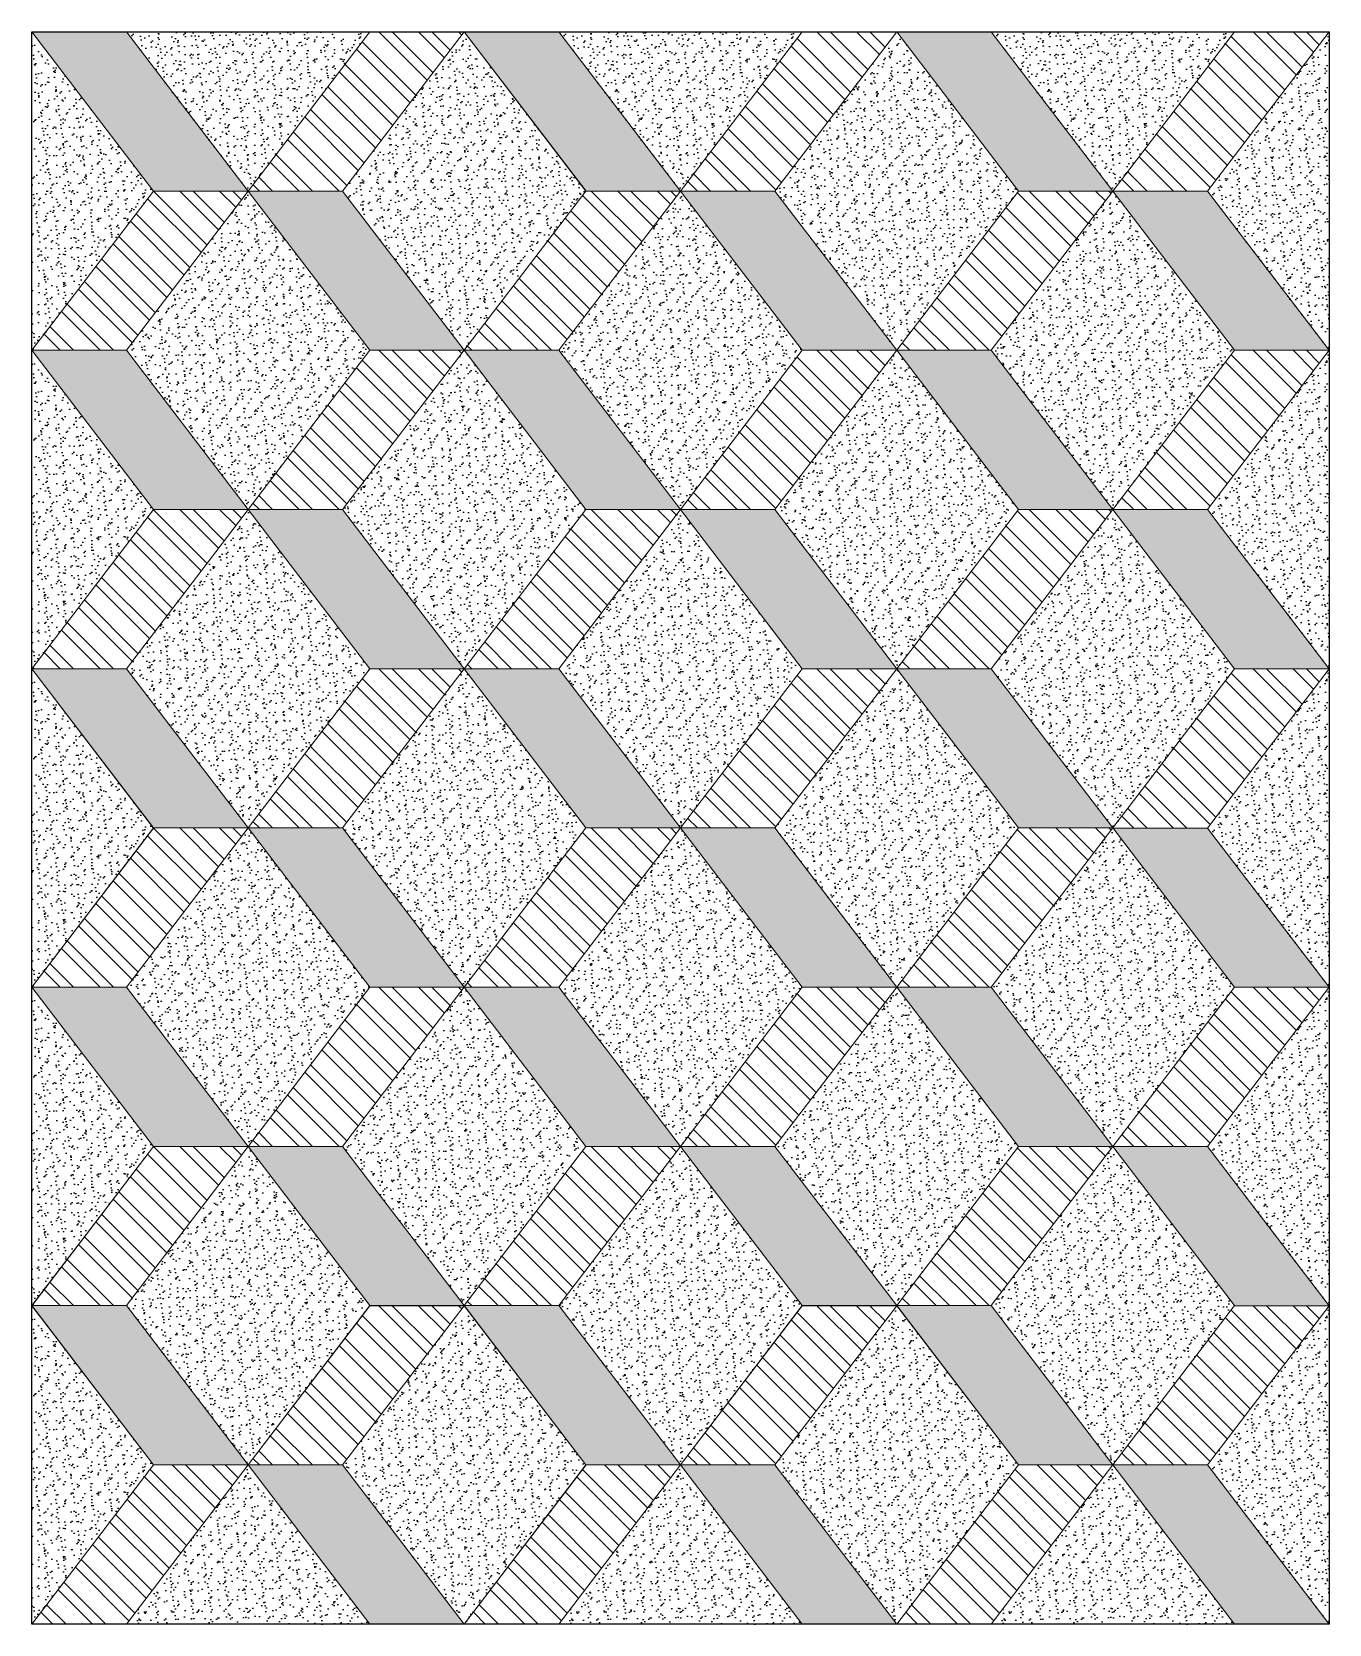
# Model space of a CAD drawing. Header units: inches. Extents: x -109431 to 29005, y -34715 to -1756.
# Drawn here: x -55033.7 to -54895.4, y -17430.8 to -17261.1 of the extents above; entities that cross this region are included whole.
import ezdxf

# ---------------------------------------------------------------- set-up
doc = ezdxf.new("R2010")
doc.units = ezdxf.units.IN
doc.header["$LTSCALE"] = 0.05
doc.header["$MEASUREMENT"] = 0
doc.layers.add('Flooring Layout', color=7, linetype='Continuous')
doc.layers.add('hatchscreen60', color=7, linetype='Continuous')
doc.layers.add('FURNITURE', color=1, linetype='Continuous', lineweight=18)

# ---------------------------------------------------------------- blocks, each defined once
blk = doc.blocks.new('3D2')
at = {"layer": 'hatchscreen60', "ltscale": 50, "true_color": 0x333333}
h = blk.add_hatch(dxfattribs=at)
h.set_pattern_fill('AR-SAND', color=250, scale=0.75)
h.set_pattern_definition([(37.5, (0, 0), (-0.047245019, 1.445117827), [0, -1.14, 0, -1.275, 0, -1.21875]), (7.5, (0, 0), (1.32733253, 2.11660955), [0, -0.615, 0, -1.0275, 0, -0.39375]), (327.5, (-0.9225, 0), (2.335606396, 0.00424429), [0, -0.375, 0, -1.35, 0, -1.7625]), (317.5, (-0.9225, 0), (2.25459495, 0.65825667), [0, -0.1875, 0, -0.885, 0, -1.0125])])
h.paths.add_polyline_path([(-47810.92, -20693.77), (-47827.89, -20680.8), (-47844.86, -20693.77), (-47827.89, -20706.74)])
h = blk.add_hatch(dxfattribs=at)
h.set_pattern_fill('ANSI32', color=250, scale=8)
h.paths.add_polyline_path([(-47827.89, -20706.74), (-47844.86, -20693.77), (-47844.86, -20703.84), (-47827.89, -20716.81)])
h = blk.add_hatch(color=250, dxfattribs=at)
h.dxf.hatch_style = 1
h.paths.add_polyline_path([(-47810.92, -20703.84), (-47810.92, -20693.77), (-47827.89, -20706.74), (-47827.89, -20716.81)])
at = {"layer": 'FURNITURE', "ltscale": 50}
for p, q in [((-47844.86, -20693.77), (-47844.86, -20703.84)), ((-47810.92, -20693.77), (-47810.92, -20703.84)), ((-47827.89, -20706.74), (-47827.89, -20716.81))]:
    blk.add_line(p, q, dxfattribs=at)
blk.add_lwpolyline([(-47844.86, -20693.77), (-47827.89, -20680.8), (-47810.92, -20693.77), (-47827.89, -20706.74)], close=True, dxfattribs=at)
blk.add_lwpolyline([(-47810.92, -20703.84), (-47827.89, -20716.81), (-47844.86, -20703.84)], dxfattribs=at)

msp = doc.modelspace()

# ---------------------------------------------------------------- hatches: boundary and pattern name
at = {"layer": 'hatchscreen60', "ltscale": 50, "true_color": 0x333333}
h = msp.add_hatch(color=250, dxfattribs=at)
h.dxf.hatch_style = 1
h.paths.add_polyline_path([(-55023.59974, -17261.13117), (-55033.66878, -17261.13117), (-55020.69822, -17278.10173), (-55010.62917, -17278.10173)])
h = msp.add_hatch(dxfattribs=at)
h.set_pattern_fill('AR-SAND', color=250, scale=0.75, angle=-90)
h.set_pattern_definition([(307.5, (-34339.9006, -65105.9889), (1.445117827, 0.047245019), [0, -1.14, 0, -1.275, 0, -1.21875]), (277.5, (-34339.9006, -65105.989), (2.11660955, -1.32733253), [0, -0.615, 0, -1.0275, 0, -0.39375]), (237.5, (-34339.9006, -65105.0664), (0.00424429, -2.335606396), [0, -0.375, 0, -1.35, 0, -1.7625]), (227.5, (-34339.9006, -65105.0664), (0.65825667, -2.25459495), [0, -0.1875, 0, -0.885, 0, -1.0125])])
h.paths.add_polyline_path([(-55033.66878, -17295.07229), (-55020.69822, -17278.10173), (-55033.66878, -17261.13117), (-55033.66878, -17278.10173)])
h = msp.add_hatch(dxfattribs=at)
h.set_pattern_fill('AR-SAND', color=250, scale=0.75, angle=-90)
h.set_pattern_definition([(307.5, (-34316.861, -65089.0183), (1.445117827, 0.047245019), [0, -1.14, 0, -1.275, 0, -1.21875]), (277.5, (-34316.861, -65089.0183), (2.11660955, -1.32733253), [0, -0.615, 0, -1.0275, 0, -0.39375]), (237.5, (-34316.861, -65088.0958), (0.00424429, -2.335606396), [0, -0.375, 0, -1.35, 0, -1.7625]), (227.5, (-34316.861, -65088.0958), (0.65825667, -2.25459495), [0, -0.1875, 0, -0.885, 0, -1.0125])])
h.paths.add_polyline_path([(-55010.62917, -17278.10173), (-54997.65861, -17261.13117), (-55010.62917, -17261.13117), (-55023.59974, -17261.13117)])
h = msp.add_hatch(color=250, dxfattribs=at)
h.dxf.hatch_style = 1
h.paths.add_polyline_path([(-54977.52052, -17261.13117), (-54987.58957, -17261.13117), (-54974.619, -17278.10173), (-54964.54996, -17278.10173)])
h = msp.add_hatch(dxfattribs=at)
h.set_pattern_fill('AR-SAND', color=250, scale=0.75, angle=-90)
h.set_pattern_definition([(307.5, (-34270.7817, -65089.0183), (1.445117827, 0.047245019), [0, -1.14, 0, -1.275, 0, -1.21875]), (277.5, (-34270.7817, -65089.0183), (2.11660955, -1.32733253), [0, -0.615, 0, -1.0275, 0, -0.39375]), (237.5, (-34270.7817, -65088.0958), (0.00424429, -2.335606396), [0, -0.375, 0, -1.35, 0, -1.7625]), (227.5, (-34270.7817, -65088.0958), (0.65825667, -2.25459495), [0, -0.1875, 0, -0.885, 0, -1.0125])])
h.paths.add_polyline_path([(-54964.54996, -17278.10173), (-54951.5794, -17261.13117), (-54964.54996, -17261.13117), (-54977.52052, -17261.13117)])
h = msp.add_hatch(color=250, dxfattribs=at)
h.dxf.hatch_style = 1
h.paths.add_polyline_path([(-54931.44131, -17261.13117), (-54941.51035, -17261.13117), (-54928.53979, -17278.10173), (-54918.47074, -17278.10173)])
h = msp.add_hatch(dxfattribs=at)
h.set_pattern_fill('AR-SAND', color=250, scale=0.75, angle=-90)
h.set_pattern_definition([(307.5, (-34224.7025, -65089.0183), (1.445117827, 0.047245019), [0, -1.14, 0, -1.275, 0, -1.21875]), (277.5, (-34224.7025, -65089.0183), (2.11660955, -1.32733253), [0, -0.615, 0, -1.0275, 0, -0.39375]), (237.5, (-34224.7025, -65088.0958), (0.00424429, -2.335606396), [0, -0.375, 0, -1.35, 0, -1.7625]), (227.5, (-34224.7025, -65088.0958), (0.65825667, -2.25459495), [0, -0.1875, 0, -0.885, 0, -1.0125])])
h.paths.add_polyline_path([(-54918.47074, -17278.10173), (-54905.50018, -17261.13117), (-54918.47074, -17261.13117), (-54931.44131, -17261.13117)])
h = msp.add_hatch(dxfattribs=at)
h.set_pattern_fill('ANSI32', color=250, scale=8, angle=-90)
h.set_pattern_definition([(315, (-34201.663, -65105.989), (2.12132034, 2.12132034), []), (315, (-34201.663, -65107.403), (2.12132034, 2.12132034), [])])
h.paths.add_polyline_path([(-54918.47074, -17278.10173), (-54908.4017, -17278.10173), (-54895.43114, -17261.13117), (-54905.50018, -17261.13117)])
h = msp.add_hatch(dxfattribs=at)
h.set_pattern_fill('AR-SAND', color=250, scale=0.75, angle=-90)
h.set_pattern_definition([(307.5, (-34201.6629, -65105.9889), (1.445117827, 0.047245019), [0, -1.14, 0, -1.275, 0, -1.21875]), (277.5, (-34201.663, -65105.989), (2.11660955, -1.32733253), [0, -0.615, 0, -1.0275, 0, -0.39375]), (237.5, (-34201.6629, -65105.0664), (0.00424429, -2.335606396), [0, -0.375, 0, -1.35, 0, -1.7625]), (227.5, (-34201.663, -65105.0664), (0.65825667, -2.25459495), [0, -0.1875, 0, -0.885, 0, -1.0125])])
h.paths.add_polyline_path([(-54895.43114, -17295.07229), (-54895.43114, -17278.10173), (-54895.43114, -17261.13117), (-54908.4017, -17278.10173)])
h = msp.add_hatch(color=250, dxfattribs=at)
h.dxf.hatch_style = 1
h.paths.add_polyline_path([(-54908.4017, -17278.10173), (-54918.47074, -17278.10173), (-54905.50018, -17295.07229), (-54895.43114, -17295.07229)])
h = msp.add_hatch(dxfattribs=at)
h.set_pattern_fill('AR-SAND', color=250, scale=0.75, angle=-90)
h.set_pattern_definition([(307.5, (-34339.9006, -65139.93), (1.445117827, 0.047245019), [0, -1.14, 0, -1.275, 0, -1.21875]), (277.5, (-34339.9006, -65139.93), (2.11660955, -1.32733253), [0, -0.615, 0, -1.0275, 0, -0.39375]), (237.5, (-34339.9006, -65139.0075), (0.00424429, -2.335606396), [0, -0.375, 0, -1.35, 0, -1.7625]), (227.5, (-34339.9006, -65139.0075), (0.65825667, -2.25459495), [0, -0.1875, 0, -0.885, 0, -1.0125])])
h.paths.add_polyline_path([(-55033.66878, -17329.01342), (-55020.69822, -17312.04285), (-55033.66878, -17295.07229), (-55033.66878, -17312.04285)])
h = msp.add_hatch(dxfattribs=at)
h.set_pattern_fill('ANSI32', color=250, scale=8, angle=-90)
h.set_pattern_definition([(315, (-34201.663, -65139.93), (2.12132034, 2.12132034), []), (315, (-34201.663, -65141.3443), (2.12132034, 2.12132034), [])])
h.paths.add_polyline_path([(-54918.47074, -17312.04285), (-54908.4017, -17312.04285), (-54895.43114, -17295.07229), (-54905.50018, -17295.07229)])
h = msp.add_hatch(dxfattribs=at)
h.set_pattern_fill('AR-SAND', color=250, scale=0.75, angle=-90)
h.set_pattern_definition([(307.5, (-34201.6629, -65139.93), (1.445117827, 0.047245019), [0, -1.14, 0, -1.275, 0, -1.21875]), (277.5, (-34201.663, -65139.93), (2.11660955, -1.32733253), [0, -0.615, 0, -1.0275, 0, -0.39375]), (237.5, (-34201.6629, -65139.0075), (0.00424429, -2.335606396), [0, -0.375, 0, -1.35, 0, -1.7625]), (227.5, (-34201.663, -65139.0075), (0.65825667, -2.25459495), [0, -0.1875, 0, -0.885, 0, -1.0125])])
h.paths.add_polyline_path([(-54895.43114, -17329.01342), (-54895.43114, -17312.04285), (-54895.43114, -17295.07229), (-54908.4017, -17312.04285)])
h = msp.add_hatch(color=250, dxfattribs=at)
h.dxf.hatch_style = 1
h.paths.add_polyline_path([(-54908.4017, -17312.04285), (-54918.47074, -17312.04285), (-54905.50018, -17329.01342), (-54895.43114, -17329.01342)])
h = msp.add_hatch(dxfattribs=at)
h.set_pattern_fill('AR-SAND', color=250, scale=0.75, angle=-90)
h.set_pattern_definition([(307.5, (-34339.9006, -65173.8712), (1.445117827, 0.047245019), [0, -1.14, 0, -1.275, 0, -1.21875]), (277.5, (-34339.9006, -65173.8712), (2.11660955, -1.32733253), [0, -0.615, 0, -1.0275, 0, -0.39375]), (237.5, (-34339.9006, -65172.9487), (0.00424429, -2.335606396), [0, -0.375, 0, -1.35, 0, -1.7625]), (227.5, (-34339.9006, -65172.9487), (0.65825667, -2.25459495), [0, -0.1875, 0, -0.885, 0, -1.0125])])
h.paths.add_polyline_path([(-55033.66878, -17362.95454), (-55020.69822, -17345.98398), (-55033.66878, -17329.01342), (-55033.66878, -17345.98398)])
h = msp.add_hatch(dxfattribs=at)
h.set_pattern_fill('ANSI32', color=250, scale=8, angle=-90)
h.set_pattern_definition([(315, (-34201.663, -65173.8712), (2.12132034, 2.12132034), []), (315, (-34201.663, -65175.2854), (2.12132034, 2.12132034), [])])
h.paths.add_polyline_path([(-54918.47074, -17345.98398), (-54908.4017, -17345.98398), (-54895.43114, -17329.01342), (-54905.50018, -17329.01342)])
h = msp.add_hatch(dxfattribs=at)
h.set_pattern_fill('AR-SAND', color=250, scale=0.75, angle=-90)
h.set_pattern_definition([(307.5, (-34201.6629, -65173.8712), (1.445117827, 0.047245019), [0, -1.14, 0, -1.275, 0, -1.21875]), (277.5, (-34201.663, -65173.8712), (2.11660955, -1.32733253), [0, -0.615, 0, -1.0275, 0, -0.39375]), (237.5, (-34201.6629, -65172.9487), (0.00424429, -2.335606396), [0, -0.375, 0, -1.35, 0, -1.7625]), (227.5, (-34201.663, -65172.9487), (0.65825667, -2.25459495), [0, -0.1875, 0, -0.885, 0, -1.0125])])
h.paths.add_polyline_path([(-54895.43114, -17362.95454), (-54895.43114, -17345.98398), (-54895.43114, -17329.01342), (-54908.4017, -17345.98398)])
h = msp.add_hatch(color=250, dxfattribs=at)
h.dxf.hatch_style = 1
h.paths.add_polyline_path([(-54908.4017, -17345.98398), (-54918.47074, -17345.98398), (-54905.50018, -17362.95454), (-54895.43114, -17362.95454)])
h = msp.add_hatch(dxfattribs=at)
h.set_pattern_fill('AR-SAND', color=250, scale=0.75, angle=-90)
h.set_pattern_definition([(307.5, (-34339.9006, -65207.8123), (1.445117827, 0.047245019), [0, -1.14, 0, -1.275, 0, -1.21875]), (277.5, (-34339.9006, -65207.8123), (2.11660955, -1.32733253), [0, -0.615, 0, -1.0275, 0, -0.39375]), (237.5, (-34339.9006, -65206.8898), (0.00424429, -2.335606396), [0, -0.375, 0, -1.35, 0, -1.7625]), (227.5, (-34339.9006, -65206.8898), (0.65825667, -2.25459495), [0, -0.1875, 0, -0.885, 0, -1.0125])])
h.paths.add_polyline_path([(-55033.66878, -17396.89567), (-55020.69822, -17379.9251), (-55033.66878, -17362.95454), (-55033.66878, -17379.9251)])
h = msp.add_hatch(dxfattribs=at)
h.set_pattern_fill('ANSI32', color=250, scale=8, angle=-90)
h.set_pattern_definition([(315, (-34201.663, -65207.8123), (2.12132034, 2.12132034), []), (315, (-34201.663, -65209.2265), (2.12132034, 2.12132034), [])])
h.paths.add_polyline_path([(-54918.47074, -17379.9251), (-54908.4017, -17379.9251), (-54895.43114, -17362.95454), (-54905.50018, -17362.95454)])
h = msp.add_hatch(dxfattribs=at)
h.set_pattern_fill('AR-SAND', color=250, scale=0.75, angle=-90)
h.set_pattern_definition([(307.5, (-34201.6629, -65207.8123), (1.445117827, 0.047245019), [0, -1.14, 0, -1.275, 0, -1.21875]), (277.5, (-34201.663, -65207.8123), (2.11660955, -1.32733253), [0, -0.615, 0, -1.0275, 0, -0.39375]), (237.5, (-34201.6629, -65206.8898), (0.00424429, -2.335606396), [0, -0.375, 0, -1.35, 0, -1.7625]), (227.5, (-34201.663, -65206.8898), (0.65825667, -2.25459495), [0, -0.1875, 0, -0.885, 0, -1.0125])])
h.paths.add_polyline_path([(-54895.43114, -17396.89567), (-54895.43114, -17379.9251), (-54895.43114, -17362.95454), (-54908.4017, -17379.9251)])
h = msp.add_hatch(color=250, dxfattribs=at)
h.dxf.hatch_style = 1
h.paths.add_polyline_path([(-54908.4017, -17379.9251), (-54918.47074, -17379.9251), (-54905.50018, -17396.89567), (-54895.43114, -17396.89567)])
h = msp.add_hatch(dxfattribs=at)
h.set_pattern_fill('AR-SAND', color=250, scale=0.75, angle=-90)
h.set_pattern_definition([(307.5, (-34339.9006, -65241.7534), (1.445117827, 0.047245019), [0, -1.14, 0, -1.275, 0, -1.21875]), (277.5, (-34339.9006, -65241.7534), (2.11660955, -1.32733253), [0, -0.615, 0, -1.0275, 0, -0.39375]), (237.5, (-34339.9006, -65240.8309), (0.00424429, -2.335606396), [0, -0.375, 0, -1.35, 0, -1.7625]), (227.5, (-34339.9006, -65240.831), (0.65825667, -2.25459495), [0, -0.1875, 0, -0.885, 0, -1.0125])])
h.paths.add_polyline_path([(-55033.66878, -17430.83679), (-55020.69822, -17413.86623), (-55033.66878, -17396.89567), (-55033.66878, -17413.86623)])
h = msp.add_hatch(dxfattribs=at)
h.set_pattern_fill('ANSI32', color=250, scale=8, angle=-90)
h.set_pattern_definition([(315, (-34201.663, -65241.7534), (2.12132034, 2.12132034), []), (315, (-34201.663, -65243.1676), (2.12132034, 2.12132034), [])])
h.paths.add_polyline_path([(-54918.47074, -17413.86623), (-54908.4017, -17413.86623), (-54895.43114, -17396.89567), (-54905.50018, -17396.89567)])
h = msp.add_hatch(dxfattribs=at)
h.set_pattern_fill('AR-SAND', color=250, scale=0.75, angle=-90)
h.set_pattern_definition([(307.5, (-34201.6629, -65241.7534), (1.445117827, 0.047245019), [0, -1.14, 0, -1.275, 0, -1.21875]), (277.5, (-34201.663, -65241.7534), (2.11660955, -1.32733253), [0, -0.615, 0, -1.0275, 0, -0.39375]), (237.5, (-34201.6629, -65240.8309), (0.00424429, -2.335606396), [0, -0.375, 0, -1.35, 0, -1.7625]), (227.5, (-34201.663, -65240.831), (0.65825667, -2.25459495), [0, -0.1875, 0, -0.885, 0, -1.0125])])
h.paths.add_polyline_path([(-54895.43114, -17430.83679), (-54895.43114, -17413.86623), (-54895.43114, -17396.89567), (-54908.4017, -17413.86623)])
h = msp.add_hatch(dxfattribs=at)
h.set_pattern_fill('ANSI32', color=250, scale=8, angle=-90)
h.set_pattern_definition([(315, (-34316.861, -65258.724), (2.12132034, 2.12132034), []), (315, (-34316.861, -65260.1382), (2.12132034, 2.12132034), [])])
h.paths.add_polyline_path([(-55033.66878, -17430.83679), (-55023.59974, -17430.83679), (-55010.62917, -17413.86623), (-55020.69822, -17413.86623)])
h = msp.add_hatch(dxfattribs=at)
h.set_pattern_fill('AR-SAND', color=250, scale=0.75, angle=-90)
h.set_pattern_definition([(307.5, (-34316.861, -65258.724), (1.445117827, 0.047245019), [0, -1.14, 0, -1.275, 0, -1.21875]), (277.5, (-34316.861, -65258.724), (2.11660955, -1.32733253), [0, -0.615, 0, -1.0275, 0, -0.39375]), (237.5, (-34316.861, -65257.8015), (0.00424429, -2.335606396), [0, -0.375, 0, -1.35, 0, -1.7625]), (227.5, (-34316.861, -65257.8015), (0.65825667, -2.25459495), [0, -0.1875, 0, -0.885, 0, -1.0125])])
h.paths.add_polyline_path([(-54997.65861, -17430.83679), (-55010.62917, -17413.86623), (-55023.59974, -17430.83679)])
h = msp.add_hatch(dxfattribs=at)
h.set_pattern_fill('ANSI32', color=250, scale=8, angle=-90)
h.set_pattern_definition([(315, (-34270.7817, -65258.724), (2.12132034, 2.12132034), []), (315, (-34270.7817, -65260.1382), (2.12132034, 2.12132034), [])])
h.paths.add_polyline_path([(-54987.58957, -17430.83679), (-54977.52052, -17430.83679), (-54964.54996, -17413.86623), (-54974.619, -17413.86623)])
h = msp.add_hatch(dxfattribs=at)
h.set_pattern_fill('AR-SAND', color=250, scale=0.75, angle=-90)
h.set_pattern_definition([(307.5, (-34270.7817, -65258.724), (1.445117827, 0.047245019), [0, -1.14, 0, -1.275, 0, -1.21875]), (277.5, (-34270.7817, -65258.724), (2.11660955, -1.32733253), [0, -0.615, 0, -1.0275, 0, -0.39375]), (237.5, (-34270.7817, -65257.8015), (0.00424429, -2.335606396), [0, -0.375, 0, -1.35, 0, -1.7625]), (227.5, (-34270.7817, -65257.8015), (0.65825667, -2.25459495), [0, -0.1875, 0, -0.885, 0, -1.0125])])
h.paths.add_polyline_path([(-54951.5794, -17430.83679), (-54964.54996, -17413.86623), (-54977.52052, -17430.83679)])
h = msp.add_hatch(dxfattribs=at)
h.set_pattern_fill('ANSI32', color=250, scale=8, angle=-90)
h.set_pattern_definition([(315, (-34224.7025, -65258.724), (2.12132034, 2.12132034), []), (315, (-34224.7025, -65260.1382), (2.12132034, 2.12132034), [])])
h.paths.add_polyline_path([(-54941.51035, -17430.83679), (-54931.44131, -17430.83679), (-54918.47074, -17413.86623), (-54928.53979, -17413.86623)])
h = msp.add_hatch(dxfattribs=at)
h.set_pattern_fill('AR-SAND', color=250, scale=0.75, angle=-90)
h.set_pattern_definition([(307.5, (-34224.7025, -65258.724), (1.445117827, 0.047245019), [0, -1.14, 0, -1.275, 0, -1.21875]), (277.5, (-34224.7025, -65258.724), (2.11660955, -1.32733253), [0, -0.615, 0, -1.0275, 0, -0.39375]), (237.5, (-34224.7025, -65257.8015), (0.00424429, -2.335606396), [0, -0.375, 0, -1.35, 0, -1.7625]), (227.5, (-34224.7025, -65257.8015), (0.65825667, -2.25459495), [0, -0.1875, 0, -0.885, 0, -1.0125])])
h.paths.add_polyline_path([(-54905.50018, -17430.83679), (-54918.47074, -17413.86623), (-54931.44131, -17430.83679)])
h = msp.add_hatch(color=250, dxfattribs=at)
h.dxf.hatch_style = 1
h.paths.add_polyline_path([(-54908.4017, -17413.86623), (-54918.47074, -17413.86623), (-54905.50018, -17430.83679), (-54895.43114, -17430.83679)])
h = msp.add_hatch(color=250, dxfattribs=at)
h.dxf.hatch_style = 1
h.paths.add_polyline_path([(-54908.4017, -17413.86623), (-54918.47074, -17413.86623), (-54905.50018, -17430.83679), (-54895.43114, -17430.83679)])

# ---------------------------------------------------------------- linework, layer by layer
at = {"layer": 'Flooring Layout', "color": 8, "ltscale": 50}
msp.add_lwpolyline([(-55033.66878, -17261.13117), (-54895.43114, -17261.13117), (-54895.43114, -17430.83679), (-55033.66878, -17430.83679)], close=True, dxfattribs=at)
at = {"layer": 'FURNITURE', "ltscale": 50}
for p, q in [((-55033.66878, -17295.07229), (-55033.66878, -17261.13117)), ((-54895.43114, -17261.13117), (-54905.50018, -17261.13117)), ((-55010.62917, -17278.10173), (-55020.69822, -17278.10173)), ((-54964.54996, -17278.10173), (-54974.619, -17278.10173)), ((-54918.47074, -17278.10173), (-54928.53979, -17278.10173)), ((-54908.4017, -17278.10173), (-54918.47074, -17278.10173)), ((-55033.66878, -17329.01342), (-55033.66878, -17295.07229)), ((-54895.43114, -17295.07229), (-54905.50018, -17295.07229)), ((-54908.4017, -17312.04285), (-54918.47074, -17312.04285)), ((-55033.66878, -17362.95454), (-55033.66878, -17329.01342)), ((-54895.43114, -17329.01342), (-54905.50018, -17329.01342)), ((-54908.4017, -17345.98398), (-54918.47074, -17345.98398)), ((-55033.66878, -17396.89567), (-55033.66878, -17362.95454)), ((-54895.43114, -17362.95454), (-54905.50018, -17362.95454)), ((-54908.4017, -17379.9251), (-54918.47074, -17379.9251)), ((-55033.66878, -17430.83679), (-55033.66878, -17396.89567)), ((-54895.43114, -17396.89567), (-54905.50018, -17396.89567)), ((-55010.62917, -17413.86623), (-55020.69822, -17413.86623)), ((-54964.54996, -17413.86623), (-54974.619, -17413.86623)), ((-54918.47074, -17413.86623), (-54928.53979, -17413.86623)), ((-54908.4017, -17413.86623), (-54918.47074, -17413.86623)), ((-54908.4017, -17413.86623), (-54918.47074, -17413.86623)), ((-55023.59974, -17430.83679), (-55033.66878, -17430.83679)), ((-55033.66878, -17430.83679), (-54997.65861, -17430.83679)), ((-55033.66648, -17430.83378), (-54895.43114, -17430.83378)), ((-54977.52052, -17430.83679), (-54987.58957, -17430.83679)), ((-54987.58957, -17430.83679), (-54951.5794, -17430.83679)), ((-54931.44131, -17430.83679), (-54941.51035, -17430.83679)), ((-54941.51035, -17430.83679), (-54905.50018, -17430.83679)), ((-54895.43114, -17430.83679), (-54905.50018, -17430.83679)), ((-54895.43114, -17430.83679), (-54905.50018, -17430.83679))]:
    msp.add_line(p, q, dxfattribs=at)
for points in [[(-55020.69822, -17278.10173), (-55033.66878, -17261.13117)], [(-55033.66878, -17261.13117), (-55020.69822, -17278.10173), (-55033.66878, -17295.07229)], [(-54997.65861, -17261.13117), (-55010.62917, -17278.10173), (-55023.59974, -17261.13117)], [(-54974.619, -17278.10173), (-54987.58957, -17261.13117)], [(-54951.5794, -17261.13117), (-54964.54996, -17278.10173), (-54977.52052, -17261.13117)], [(-54928.53979, -17278.10173), (-54941.51035, -17261.13117)], [(-54905.50018, -17261.13117), (-54918.47074, -17278.10173), (-54931.44131, -17261.13117)], [(-54895.43114, -17295.07229), (-54908.4017, -17278.10173), (-54895.43114, -17261.13117)], [(-55033.66878, -17295.07229), (-55020.69822, -17312.04285), (-55033.66878, -17329.01342)], [(-54895.43114, -17329.01342), (-54908.4017, -17312.04285), (-54895.43114, -17295.07229)], [(-55033.66878, -17329.01342), (-55020.69822, -17345.98398), (-55033.66878, -17362.95454)], [(-54895.43114, -17362.95454), (-54908.4017, -17345.98398), (-54895.43114, -17329.01342)], [(-55033.66878, -17362.95454), (-55020.69822, -17379.9251), (-55033.66878, -17396.89567)], [(-54895.43114, -17396.89567), (-54908.4017, -17379.9251), (-54895.43114, -17362.95454)], [(-55033.66878, -17396.89567), (-55020.69822, -17413.86623), (-55033.66878, -17430.83679)], [(-54895.43114, -17430.83679), (-54908.4017, -17413.86623), (-54895.43114, -17396.89567)], [(-55033.66878, -17430.83679), (-55020.69822, -17413.86623)], [(-55023.59974, -17430.83679), (-55010.62917, -17413.86623), (-54997.65861, -17430.83679)], [(-54987.58957, -17430.83679), (-54974.619, -17413.86623)], [(-54977.52052, -17430.83679), (-54964.54996, -17413.86623), (-54951.5794, -17430.83679)], [(-54941.51035, -17430.83679), (-54928.53979, -17413.86623)], [(-54931.44131, -17430.83679), (-54918.47074, -17413.86623), (-54905.50018, -17430.83679)]]:
    msp.add_lwpolyline(points, dxfattribs=at)

# ---------------------------------------------------------------- block references
at = {"layer": 'FURNITURE', "rotation": 270}
for p in [(-34293.82135, -65105.98891), (-34247.74214, -65105.98891), (-34316.86096, -65122.95947), (-34270.78174, -65122.95947), (-34224.70253, -65122.95947), (-34293.82135, -65139.93004), (-34247.74214, -65139.93004), (-34316.86096, -65156.9006), (-34270.78174, -65156.9006), (-34224.70253, -65156.9006), (-34293.82135, -65173.87116), (-34247.74214, -65173.87116), (-34316.86096, -65190.84173), (-34270.78174, -65190.84173), (-34224.70253, -65190.84173), (-34293.82135, -65207.81229), (-34247.74214, -65207.81229), (-34316.86096, -65224.78285), (-34270.78174, -65224.78285), (-34224.70253, -65224.78285), (-34293.82135, -65241.75341), (-34247.74214, -65241.75341)]:
    msp.add_blockref('3D2', p, dxfattribs=at)

doc.saveas('drawing.dxf')
